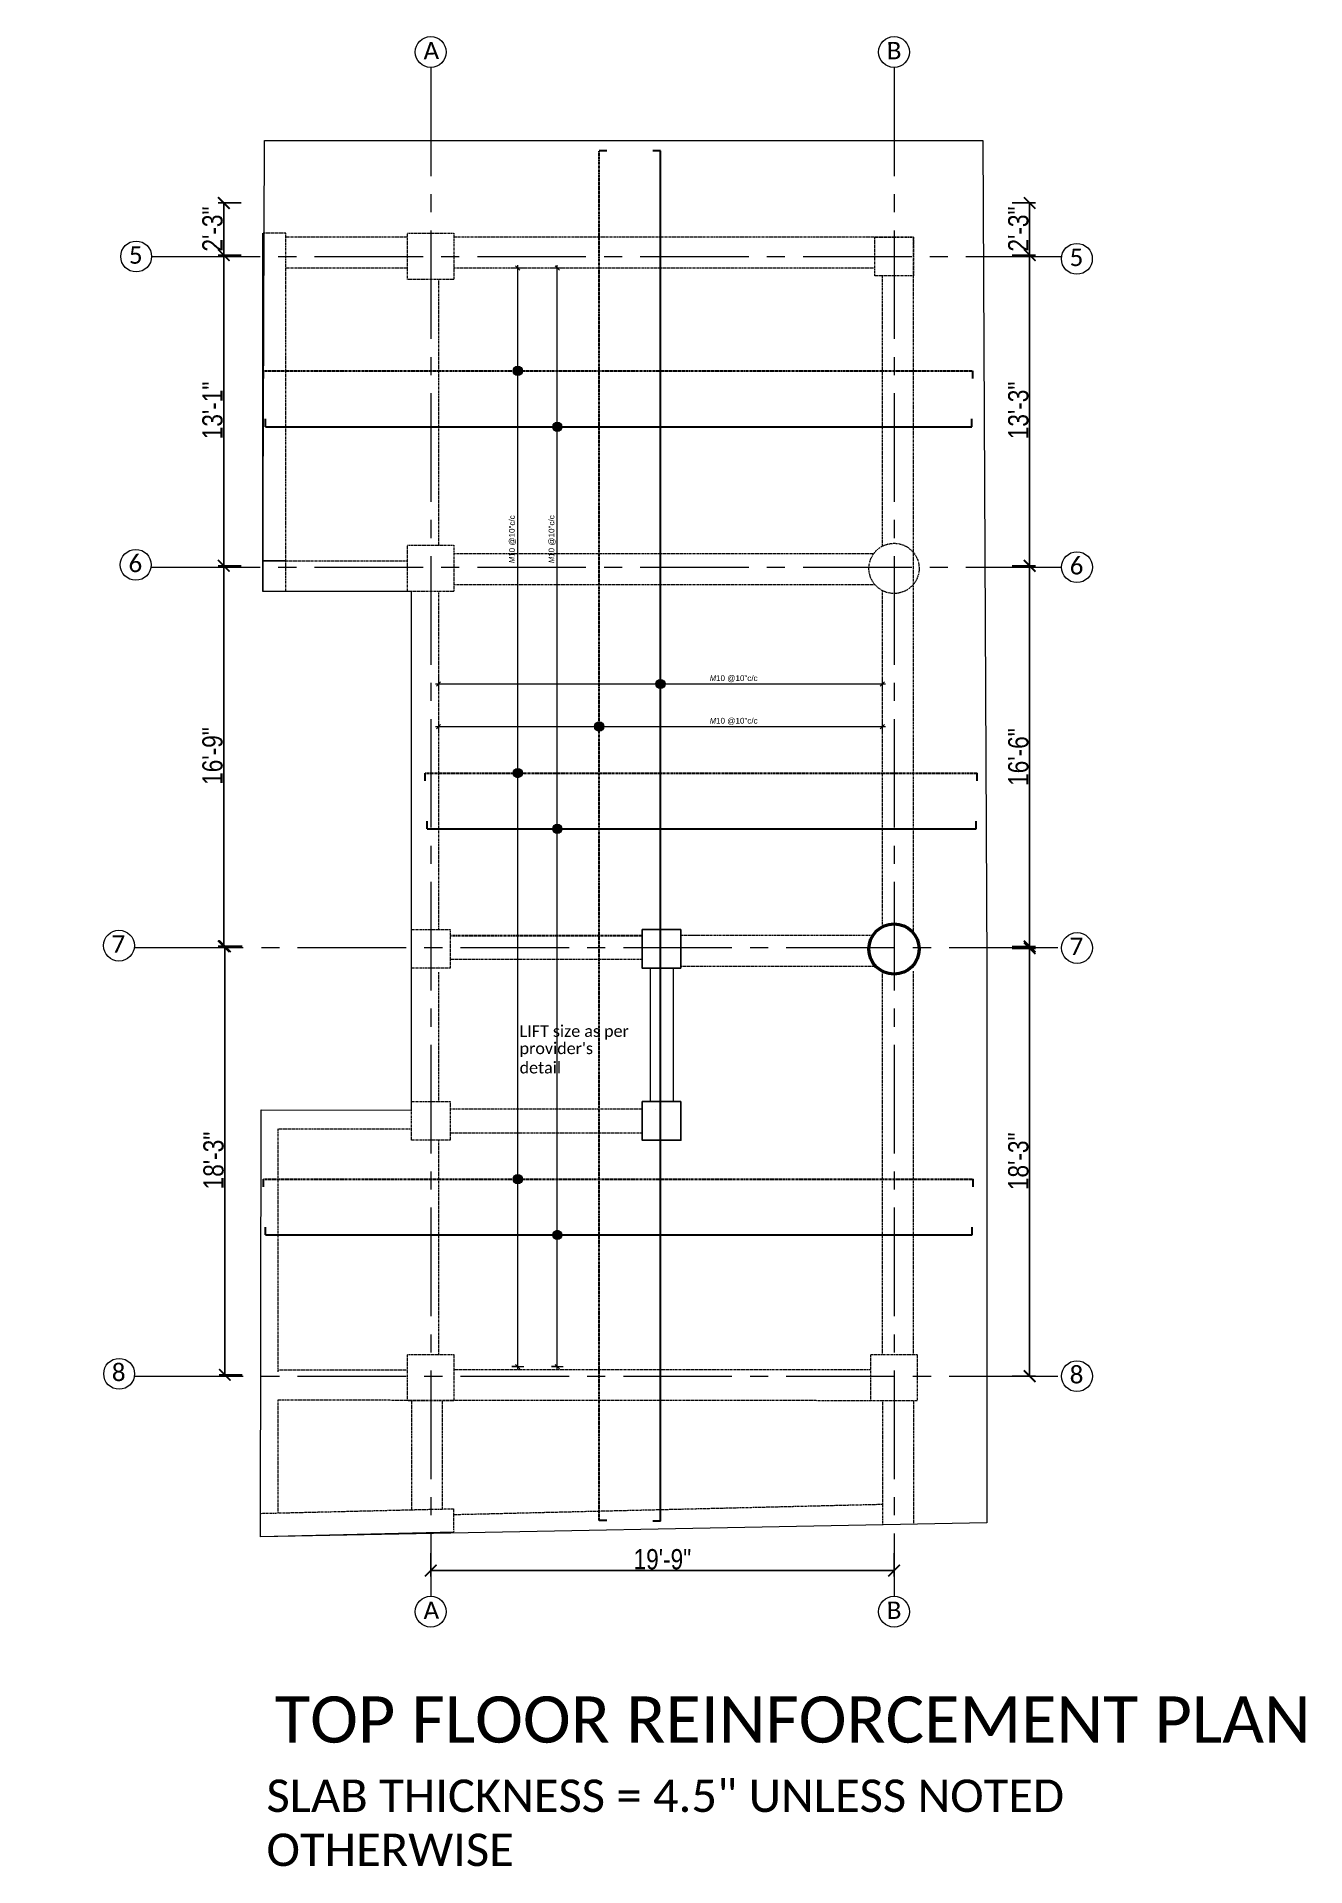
# Model space of a CAD drawing. Header units: inches. Extents: x 0 to 162649, y -36601 to -26324.
# Drawn here: x 159682 to 160339, y -27830 to -26882 of the extents above; entities that cross this region are included whole.
import ezdxf

# ---------------------------------------------------------------- set-up
doc = ezdxf.new("R2010")
doc.units = ezdxf.units.IN
doc.header["$MEASUREMENT"] = 0
doc.linetypes.add('CENTER2', pattern=[1.125, 0.75, -0.125, 0.125, -0.125])
doc.linetypes.add('DASHED', pattern=[0.75, 0.5, -0.25])
for name, color, linetype, lineweight in [('A-COLUMN', 3, 'Continuous', 50), ('dimention', 1, 'Continuous', 13), ('hatch', 252, 'Continuous', 0), ('Line', 31, 'Continuous', 5), ('OL_AR_Center line', 253, 'CENTER2', 13), ('OL_AR_Hatch', 253, 'Continuous', 0), ('OL_AR_SYMBOL', 1, 'Continuous', 5), ('OL_AR_Text', 140, 'Continuous', 5), ('Rein', 3, 'Continuous', 30)]:
    doc.layers.add(name, color=color, linetype=linetype, lineweight=lineweight)
doc.styles.add('1-16 Annotative Text', font='calibri.ttf', dxfattribs={"height": 0.0625})
doc.styles.add('1-8 Annotative Text', font='calibri.ttf', dxfattribs={"height": 0.125})
doc.styles.add('Arial', font='arial.ttf', dxfattribs={"width": 0.8})
doc.styles.add('rmtext', font='romans.shx', dxfattribs={"width": 0.8})
doc.dimstyles.new('Copy of DIM 48', dxfattribs={"dimscale": 48, "dimtxt": 0.0625, "dimasz": 0.046875, "dimexe": 0.0625, "dimexo": 0.015625, "dimgap": 0.015625, "dimtad": 3, "dimdec": 1, "dimzin": 3, "dimdsep": 46, "dimlunit": 4, "dimtxsty": 'rmtext', "dimblk": 'OBLIQUE', "dimcen": 0.09375, "dimdle": 0.03125, "dimclrd": 1, "dimclre": 1, "dimclrt": 2, "dimadec": 0, "dimazin": 0, "dimtfac": 0.75, "dimtdec": 1, "dimtix": 1, "dimtmove": 0, "dimatfit": 3, "dimfxl": 0.0625, "dimfxlon": 1, "dimfrac": 1, "dimtolj": 1, "dimtzin": 0, "dimlwd": -1, "dimlwe": 5, "dimarcsym": 0})
doc.dimstyles.new('Dim_OLA', dxfattribs={"dimscale": 1.5, "dimtxt": 7, "dimasz": 4, "dimexe": 2, "dimexo": 0.5, "dimgap": 0.3, "dimtad": 1, "dimdec": 0, "dimzin": 0, "dimdsep": 46, "dimlunit": 3, "dimtxsty": 'Arial', "dimblk": 'ARCHTICK', "dimcen": 0.05, "dimadec": 0, "dimazin": 0, "dimtfac": 1, "dimtdec": 0, "dimtix": 1, "dimtmove": 2, "dimatfit": 3, "dimldrblk": 'DOT', "dimfxl": 6, "dimfxlon": 1, "dimtolj": 1, "dimtzin": 0, "dimarcsym": 0})

msp = doc.modelspace()

# ---------------------------------------------------------------- texts
at = {"layer": 'dimention', "style": '1-16 Annotative Text'}
for s, p in [('A', (159882.4, -26894.28)), ('B', (160122.4, -26894.28)), ('5', (159729.79, -27000.19)), ('5', (160217.12, -27001.39)), ('6', (159729.58, -27159.92)), ('6', (160217.17, -27161.13)), ('7', (159720.85, -27357.1)), ('7', (160217.17, -27358.31)), ('8', (159720.97, -27578.98)), ('8', (160217.17, -27580.19)), ('A', (159882.4, -27702.19)), ('B', (160122.4, -27702.19))]:
    msp.add_text(s, height=9, rotation=1, dxfattribs=at).set_placement(p)
at = {"layer": 'OL_AR_Text', "char_height": 6, "width": 56.506, "attachment_point": 1, "style": '1-16 Annotative Text'}
for s, insert in [('\\A1;LIFT size as per ', (159932.14, -27394.61)), ("\\A1;provider's detail ", (159932.14, -27403.56))]:
    msp.add_mtext(s, dxfattribs=dict(at, insert=insert))
at = {"layer": 'OL_AR_Text', "attachment_point": 1, "style": '1-8 Annotative Text'}
for s, width, insert, char_height in [('TOP FLOOR REINFORCEMENT PLAN', 583.3693, (159805.4, -27742.25), 24), ('SLAB THICKNESS = 4.5" UNLESS NOTED OTHERWISE', 432.2308, (159801.03, -27785.34), 16.8)]:
    msp.add_mtext_dynamic_manual_height_columns(s, width=width, gutter_width=60, heights=[0], dxfattribs=dict(at, insert=insert, char_height=char_height))

# ---------------------------------------------------------------- blocks, each defined once
blk = doc.blocks.new('_Oblique')
for p, q in [((-0.49, -0.49), (0.49, 0.49)), ((0, -1.37), (0, 1.38))]:
    blk.add_line(p, q)
blk = doc.blocks.new('*D1010')
at = {"layer": 'Defpoints', "color": 0, "transparency": 16777216}
for p in [(159890.12, -27217.82), (160120.12, -27217.82), (160120.12, -27217.82)]:
    blk.add_point(p, dxfattribs=at)
at = {"layer": 'dimention', "color": 1, "transparency": 16777216}
blk.add_line((159888.62, -27217.82), (160121.62, -27217.82), dxfattribs=at)
at = {"layer": 'dimention', "color": 1, "lineweight": 5, "transparency": 16777216}
for p, q in [((159890.12, -27217.82), (159890.12, -27220.82)), ((160120.12, -27217.82), (160120.12, -27214.82))]:
    blk.add_line(p, q, dxfattribs=at)
at = {"layer": 'dimention', "color": 1, "transparency": 16777216, "xscale": 2.25, "yscale": 2.25, "zscale": 2.25, "rotation": 180}
blk.add_blockref('_Oblique', (159890.12, -27217.82), dxfattribs=at)
at = {"layer": 'dimention', "color": 1, "transparency": 16777216, "xscale": 2.25, "yscale": 2.25, "zscale": 2.25}
blk.add_blockref('_Oblique', (160120.12, -27217.82), dxfattribs=at)
at = {"layer": 'dimention', "color": 2, "transparency": 16777216, "insert": (160043.09, -27215.1), "char_height": 3, "attachment_point": 5, "style": 'rmtext'}
blk.add_mtext('\\A1;{\\Fgothici|c0;M\\fArial|b0|i0|c0|p34;\\W1;10 @10"c/c}', dxfattribs=at)
blk = doc.blocks.new('*D1011')
at = {"layer": 'Defpoints', "color": 0, "transparency": 16777216}
for p in [(159951.69, -27002.37), (159951.73, -27002.37), (159952.04, -27571.44)]:
    blk.add_point(p, dxfattribs=at)
at = {"layer": 'dimention', "color": 1, "lineweight": 5, "transparency": 16777216}
for p, q in [((159951.69, -27002.37), (159948.69, -27002.37)), ((159951.69, -27571.44), (159948.69, -27571.44))]:
    blk.add_line(p, q, dxfattribs=at)
at = {"layer": 'dimention', "color": 1, "transparency": 16777216}
blk.add_line((159951.69, -27572.94), (159951.69, -27000.87), dxfattribs=at)
at = {"layer": 'dimention', "color": 1, "transparency": 16777216, "xscale": 2.25, "yscale": 2.25, "zscale": 2.25}
for p, rotation in [((159951.69, -27002.37), 90), ((159951.69, -27571.44), 270)]:
    blk.add_blockref('_Oblique', p, dxfattribs=dict(at, rotation=rotation))
at = {"layer": 'dimention', "color": 2, "transparency": 16777216, "insert": (159948.97, -27142.8), "char_height": 3, "attachment_point": 5, "rotation": 90, "style": 'rmtext'}
blk.add_mtext('\\A1;{\\Fgothici|c0;M\\fArial|b0|i0|c0|p34;\\W1;10 @10"c/c}', dxfattribs=at)
blk = doc.blocks.new('*D1012')
at = {"layer": 'Defpoints', "color": 0, "transparency": 16777216}
for p in [(159890.12, -27239.88), (160120.12, -27239.88), (160120.12, -27239.88)]:
    blk.add_point(p, dxfattribs=at)
at = {"layer": 'dimention', "color": 1, "transparency": 16777216}
blk.add_line((159888.62, -27239.88), (160121.62, -27239.88), dxfattribs=at)
at = {"layer": 'dimention', "color": 1, "lineweight": 5, "transparency": 16777216}
for p, q in [((159890.12, -27239.88), (159890.12, -27242.88)), ((160120.12, -27239.88), (160120.12, -27236.88))]:
    blk.add_line(p, q, dxfattribs=at)
at = {"layer": 'dimention', "color": 1, "transparency": 16777216, "xscale": 2.25, "yscale": 2.25, "zscale": 2.25, "rotation": 180}
blk.add_blockref('_Oblique', (159890.12, -27239.88), dxfattribs=at)
at = {"layer": 'dimention', "color": 1, "transparency": 16777216, "xscale": 2.25, "yscale": 2.25, "zscale": 2.25}
blk.add_blockref('_Oblique', (160120.12, -27239.88), dxfattribs=at)
at = {"layer": 'dimention', "color": 2, "transparency": 16777216, "insert": (160043.09, -27237.16), "char_height": 3, "attachment_point": 5, "style": 'rmtext'}
blk.add_mtext('\\A1;{\\Fgothici|c0;M\\fArial|b0|i0|c0|p34;\\W1;10 @10"c/c}', dxfattribs=at)
blk = doc.blocks.new('*D1013')
at = {"layer": 'Defpoints', "color": 0, "transparency": 16777216}
for p in [(159931.2, -27002.37), (159931.24, -27002.37), (159931.54, -27571.44)]:
    blk.add_point(p, dxfattribs=at)
at = {"layer": 'dimention', "color": 1, "lineweight": 5, "transparency": 16777216}
for p, q in [((159931.2, -27002.37), (159928.2, -27002.37)), ((159931.2, -27571.44), (159928.2, -27571.44))]:
    blk.add_line(p, q, dxfattribs=at)
at = {"layer": 'dimention', "color": 1, "transparency": 16777216}
blk.add_line((159931.2, -27572.94), (159931.2, -27000.87), dxfattribs=at)
at = {"layer": 'dimention', "color": 1, "transparency": 16777216, "xscale": 2.25, "yscale": 2.25, "zscale": 2.25}
for p, rotation in [((159931.2, -27002.37), 90), ((159931.2, -27571.44), 270)]:
    blk.add_blockref('_Oblique', p, dxfattribs=dict(at, rotation=rotation))
at = {"layer": 'dimention', "color": 2, "transparency": 16777216, "insert": (159928.48, -27142.8), "char_height": 3, "attachment_point": 5, "rotation": 90, "style": 'rmtext'}
blk.add_mtext('\\A1;{\\Fgothici|c0;M\\fArial|b0|i0|c0|p34;\\W1;10 @10"c/c}', dxfattribs=at)
blk = doc.blocks.new('_ArchTick')
at = {"color": 0, "linetype": 'ByBlock', "const_width": 0.15}
blk.add_lwpolyline([(-0.5, -0.5), (0.5, 0.5)], dxfattribs=at)
blk = doc.blocks.new('*D1449')
at = {"layer": 'Defpoints', "color": 0, "transparency": 16777216}
for p in [(159886.12, -27588.37), (160126.12, -27588.37), (160126.12, -27677.08)]:
    blk.add_point(p, dxfattribs=at)
at = {"layer": 'OL_AR_Text', "color": 0, "lineweight": -2, "transparency": 16777216}
for p, q in [((159886.12, -27668.08), (159886.12, -27680.08)), ((159886.12, -27677.08), (160126.12, -27677.08)), ((160126.12, -27668.08), (160126.12, -27680.08))]:
    blk.add_line(p, q, dxfattribs=at)
at = {"layer": 'OL_AR_Text', "color": 0, "lineweight": -2, "transparency": 16777216, "xscale": 6, "yscale": 6, "zscale": 6, "rotation": 180}
blk.add_blockref('_ArchTick', (159886.12, -27677.08), dxfattribs=at)
at = {"layer": 'OL_AR_Text', "color": 0, "lineweight": -2, "transparency": 16777216, "xscale": 6, "yscale": 6, "zscale": 6}
blk.add_blockref('_ArchTick', (160126.12, -27677.08), dxfattribs=at)
at = {"layer": 'OL_AR_Text', "color": 0, "transparency": 16777216, "insert": (160006.12, -27671.27), "char_height": 10.5, "attachment_point": 5, "style": 'Arial'}
blk.add_mtext('\\A1;19\'-9"', dxfattribs=at)
blk = doc.blocks.new('_Dot')
at = {"color": 0, "linetype": 'ByBlock', "lineweight": -2}
blk.add_line((-0.5, 0), (-1, 0), dxfattribs=at)
at = {"color": 0, "linetype": 'ByBlock', "const_width": 0.5}
blk.add_lwpolyline([(-0.25, 0, 1), (0.25, 0, 1)], format="xyb", close=True, dxfattribs=at)
blk = doc.blocks.new('*D1450')
at = {"layer": 'Defpoints', "color": 0, "transparency": 16777216}
for p in [(159779.45, -27353.68), (159798.48, -27353.68), (159825.49, -27575.65)]:
    blk.add_point(p, dxfattribs=at)
at = {"layer": 'OL_AR_Text', "color": 0, "lineweight": -2, "transparency": 16777216}
for p, q in [((159788.45, -27353.68), (159776.45, -27353.68)), ((159779.45, -27575.65), (159779.45, -27353.68)), ((159788.45, -27575.65), (159776.45, -27575.65))]:
    blk.add_line(p, q, dxfattribs=at)
at = {"layer": 'OL_AR_Text', "color": 0, "lineweight": -2, "transparency": 16777216, "xscale": 6, "yscale": 6, "zscale": 6}
for p, rotation in [((159779.45, -27353.68), 90), ((159779.45, -27575.65), 270)]:
    blk.add_blockref('_ArchTick', p, dxfattribs=dict(at, rotation=rotation))
at = {"layer": 'OL_AR_Text', "color": 0, "transparency": 16777216, "insert": (159773.63, -27464.67), "char_height": 10.5, "attachment_point": 5, "rotation": 90, "style": 'Arial'}
blk.add_mtext('\\A1;18\'-3"', dxfattribs=at)
blk = doc.blocks.new('*D1451')
at = {"layer": 'Defpoints', "color": 0, "transparency": 16777216}
for p in [(159778.91, -27156.59), (159798.82, -27156.59), (159798.48, -27353.68)]:
    blk.add_point(p, dxfattribs=at)
at = {"layer": 'OL_AR_Text', "color": 0, "lineweight": -2, "transparency": 16777216}
for p, q in [((159787.91, -27156.59), (159775.91, -27156.59)), ((159778.91, -27353.68), (159778.91, -27156.59)), ((159787.91, -27353.68), (159775.91, -27353.68))]:
    blk.add_line(p, q, dxfattribs=at)
at = {"layer": 'OL_AR_Text', "color": 0, "lineweight": -2, "transparency": 16777216, "xscale": 6, "yscale": 6, "zscale": 6}
for p, rotation in [((159778.91, -27156.59), 90), ((159778.91, -27353.68), 270)]:
    blk.add_blockref('_ArchTick', p, dxfattribs=dict(at, rotation=rotation))
at = {"layer": 'OL_AR_Text', "color": 0, "transparency": 16777216, "insert": (159773.1, -27255.14), "char_height": 10.5, "attachment_point": 5, "rotation": 90, "style": 'Arial'}
blk.add_mtext('\\A1;16\'-9"', dxfattribs=at)
blk = doc.blocks.new('*D1452')
at = {"layer": 'Defpoints', "color": 0, "transparency": 16777216}
for p in [(159778.91, -26995.65), (159799.1, -26995.65), (159798.82, -27156.59)]:
    blk.add_point(p, dxfattribs=at)
at = {"layer": 'OL_AR_Text', "color": 0, "lineweight": -2, "transparency": 16777216}
for p, q in [((159787.91, -26995.65), (159775.91, -26995.65)), ((159778.91, -27156.59), (159778.91, -26995.65)), ((159787.91, -27156.59), (159775.91, -27156.59))]:
    blk.add_line(p, q, dxfattribs=at)
at = {"layer": 'OL_AR_Text', "color": 0, "lineweight": -2, "transparency": 16777216, "xscale": 6, "yscale": 6, "zscale": 6}
for p, rotation in [((159778.91, -26995.65), 90), ((159778.91, -27156.59), 270)]:
    blk.add_blockref('_ArchTick', p, dxfattribs=dict(at, rotation=rotation))
at = {"layer": 'OL_AR_Text', "color": 0, "transparency": 16777216, "insert": (159773.09, -27076.12), "char_height": 10.5, "attachment_point": 5, "rotation": 90, "style": 'Arial'}
blk.add_mtext('\\A1;13\'-1"', dxfattribs=at)
blk = doc.blocks.new('*D1453')
at = {"layer": 'Defpoints', "color": 0, "transparency": 16777216}
for p in [(159778.91, -26968.65), (159799.15, -26968.65), (159874.12, -26995.65)]:
    blk.add_point(p, dxfattribs=at)
at = {"layer": 'OL_AR_Text', "color": 0, "lineweight": -2, "transparency": 16777216}
for p, q in [((159787.91, -26968.65), (159775.91, -26968.65)), ((159778.91, -26995.65), (159778.91, -26968.65)), ((159787.91, -26995.65), (159775.91, -26995.65))]:
    blk.add_line(p, q, dxfattribs=at)
at = {"layer": 'OL_AR_Text', "color": 0, "lineweight": -2, "transparency": 16777216, "xscale": 6, "yscale": 6, "zscale": 6}
for p, rotation in [((159778.91, -26968.65), 90), ((159778.91, -26995.65), 270)]:
    blk.add_blockref('_ArchTick', p, dxfattribs=dict(at, rotation=rotation))
at = {"layer": 'OL_AR_Text', "color": 0, "transparency": 16777216, "insert": (159773.09, -26982.15), "char_height": 10.5, "attachment_point": 5, "rotation": 90, "style": 'Arial'}
blk.add_mtext('\\A1;2\'-3"', dxfattribs=at)
blk = doc.blocks.new('*D1454')
at = {"layer": 'Defpoints', "color": 0, "transparency": 16777216}
for p in [(160006.56, -27353.77), (160196.38, -27353.77), (159681.93, -27576.37)]:
    blk.add_point(p, dxfattribs=at)
at = {"layer": 'OL_AR_Text', "color": 0, "lineweight": -2, "transparency": 16777216}
for p, q in [((160187.38, -27353.77), (160199.38, -27353.77)), ((160196.38, -27576.37), (160196.38, -27353.77)), ((160187.38, -27576.37), (160199.38, -27576.37))]:
    blk.add_line(p, q, dxfattribs=at)
at = {"layer": 'OL_AR_Text', "color": 0, "lineweight": -2, "transparency": 16777216, "xscale": 6, "yscale": 6, "zscale": 6}
for p, rotation in [((160196.38, -27353.77), 90), ((160196.38, -27576.37), 270)]:
    blk.add_blockref('_ArchTick', p, dxfattribs=dict(at, rotation=rotation))
at = {"layer": 'OL_AR_Text', "color": 0, "transparency": 16777216, "insert": (160190.56, -27465.07), "char_height": 10.5, "attachment_point": 5, "rotation": 90, "style": 'Arial'}
blk.add_mtext('\\A1;18\'-3"', dxfattribs=at)
blk = doc.blocks.new('*D1455')
at = {"layer": 'Defpoints', "color": 0, "transparency": 16777216}
for p in [(159896.99, -26968.65), (160196.38, -26968.65), (160004.56, -26995.65)]:
    blk.add_point(p, dxfattribs=at)
at = {"layer": 'OL_AR_Text', "color": 0, "lineweight": -2, "transparency": 16777216}
for p, q in [((160187.38, -26968.65), (160199.38, -26968.65)), ((160196.38, -26995.65), (160196.38, -26968.65)), ((160187.38, -26995.65), (160199.38, -26995.65))]:
    blk.add_line(p, q, dxfattribs=at)
at = {"layer": 'OL_AR_Text', "color": 0, "lineweight": -2, "transparency": 16777216, "xscale": 6, "yscale": 6, "zscale": 6}
for p, rotation in [((160196.38, -26968.65), 90), ((160196.38, -26995.65), 270)]:
    blk.add_blockref('_ArchTick', p, dxfattribs=dict(at, rotation=rotation))
at = {"layer": 'OL_AR_Text', "color": 0, "transparency": 16777216, "insert": (160190.56, -26982.15), "char_height": 10.5, "width": 22.4726, "attachment_point": 5, "rotation": 90, "style": 'Arial'}
blk.add_mtext('\\A1;2\'-3"', dxfattribs=at)
blk = doc.blocks.new('*D1447')
at = {"layer": 'Defpoints', "color": 0, "transparency": 16777216}
for p in [(160004.56, -27156.59), (160196.38, -27156.59), (160006.56, -27354.77)]:
    blk.add_point(p, dxfattribs=at)
at = {"layer": 'OL_AR_Text', "color": 0, "lineweight": -2, "transparency": 16777216}
for p, q in [((160187.38, -27156.59), (160199.38, -27156.59)), ((160196.38, -27354.77), (160196.38, -27156.59)), ((160187.38, -27354.77), (160199.38, -27354.77))]:
    blk.add_line(p, q, dxfattribs=at)
at = {"layer": 'OL_AR_Text', "color": 0, "lineweight": -2, "transparency": 16777216, "xscale": 6, "yscale": 6, "zscale": 6}
for p, rotation in [((160196.38, -27156.59), 90), ((160196.38, -27354.77), 270)]:
    blk.add_blockref('_ArchTick', p, dxfattribs=dict(at, rotation=rotation))
at = {"layer": 'OL_AR_Text', "color": 0, "transparency": 16777216, "insert": (160190.56, -27255.68), "char_height": 10.5, "attachment_point": 5, "rotation": 90, "style": 'Arial'}
blk.add_mtext('\\A1;16\'-6"', dxfattribs=at)
blk = doc.blocks.new('*D1448')
at = {"layer": 'Defpoints', "color": 0, "transparency": 16777216}
for p in [(160006.56, -26995.65), (160196.38, -26995.65), (160004.56, -27156.59)]:
    blk.add_point(p, dxfattribs=at)
at = {"layer": 'OL_AR_Text', "color": 0, "lineweight": -2, "transparency": 16777216}
for p, q in [((160187.38, -26995.65), (160199.38, -26995.65)), ((160196.38, -27156.59), (160196.38, -26995.65)), ((160187.38, -27156.59), (160199.38, -27156.59))]:
    blk.add_line(p, q, dxfattribs=at)
at = {"layer": 'OL_AR_Text', "color": 0, "lineweight": -2, "transparency": 16777216, "xscale": 6, "yscale": 6, "zscale": 6}
for p, rotation in [((160196.38, -26995.65), 90), ((160196.38, -27156.59), 270)]:
    blk.add_blockref('_ArchTick', p, dxfattribs=dict(at, rotation=rotation))
at = {"layer": 'OL_AR_Text', "color": 0, "transparency": 16777216, "insert": (160190.56, -27076.12), "char_height": 10.5, "attachment_point": 5, "rotation": 90, "style": 'Arial'}
blk.add_mtext('\\A1;13\'-3"', dxfattribs=at)

# ---------------------------------------------------------------- dimensions: what is measured, and where the dimension line sits
at = {"layer": 'dimention'}
for base, p1, p2, picture, middle in [((159931.2, -27002.37), (159931.54, -27571.44), (159931.24, -27002.37), '*D1013', (159931.2, -27142.8)), ((159951.69, -27002.37), (159952.04, -27571.44), (159951.73, -27002.37), '*D1011', (159951.69, -27142.8))]:
    dim = msp.add_linear_dim(base=base, p1=p1, p2=p2, angle=90, text='{\\Fgothici|c0;M\\fArial|b0|i0|c0|p34;\\W1;10 @10"c/c}', dimstyle='Copy of DIM 48', dxfattribs=at)
    dim.commit()
    dim.dimension.update_dxf_attribs({"geometry": picture, "text_midpoint": middle, "dimtype": 160})
for base, p1, p2, picture, middle in [((160120.12, -27217.82), (159890.12, -27217.82), (160120.12, -27217.82), '*D1010', (160043.09, -27217.82)), ((160120.12, -27239.88), (159890.12, -27239.88), (160120.12, -27239.88), '*D1012', (160043.09, -27239.88))]:
    dim = msp.add_linear_dim(base=base, p1=p1, p2=p2, text='{\\Fgothici|c0;M\\fArial|b0|i0|c0|p34;\\W1;10 @10"c/c}', dimstyle='Copy of DIM 48', dxfattribs=at)
    dim.commit()
    dim.dimension.update_dxf_attribs({"geometry": picture, "text_midpoint": middle, "dimtype": 160})
at = {"layer": 'OL_AR_Text'}
for base, p1, p2, picture, middle in [((159778.91, -26968.65), (159874.12, -26995.65), (159799.15, -26968.65), '*D1453', (159773.09, -26982.15)), ((160196.38, -26968.65), (160004.56, -26995.65), (159896.99, -26968.65), '*D1455', (160190.56, -26982.15)), ((160196.38, -27156.59), (160006.56, -27354.77), (160004.56, -27156.59), '*D1447', (160190.56, -27255.68))]:
    dim = msp.add_linear_dim(base=base, p1=p1, p2=p2, angle=90, dimstyle='Dim_OLA', dxfattribs=at)
    dim.commit()
    dim.dimension.update_dxf_attribs({"geometry": picture, "text_midpoint": middle})
for base, p1, p2, text, picture, middle in [((159778.91, -26995.65), (159798.82, -27156.59), (159799.1, -26995.65), '13\'-1"', '*D1452', (159773.09, -27076.12)), ((160196.38, -26995.65), (160004.56, -27156.59), (160006.56, -26995.65), '13\'-3"', '*D1448', (160190.56, -27076.12)), ((159778.91, -27156.59), (159798.48, -27353.68), (159798.82, -27156.59), '16\'-9"', '*D1451', (159773.1, -27255.14)), ((160196.38, -27353.77), (159681.93, -27576.37), (160006.56, -27353.77), '18\'-3"', '*D1454', (160190.56, -27465.07)), ((159779.45, -27353.68), (159825.49, -27575.65), (159798.48, -27353.68), '18\'-3"', '*D1450', (159773.63, -27464.67))]:
    dim = msp.add_linear_dim(base=base, p1=p1, p2=p2, angle=90, text=text, dimstyle='Dim_OLA', dxfattribs=at)
    dim.commit()
    dim.dimension.update_dxf_attribs({"geometry": picture, "text_midpoint": middle})
dim = msp.add_linear_dim(base=(160126.12, -27677.08), p1=(159886.12, -27588.37), p2=(160126.12, -27588.37), text='19\'-9"', dimstyle='Dim_OLA', dxfattribs=at)
dim.commit()
dim.dimension.update_dxf_attribs({"geometry": '*D1449', "text_midpoint": (160006.12, -27671.27)})

# ---------------------------------------------------------------- hatches: boundary and pattern name
at = {"layer": 'dimention'}
h = msp.add_hatch(color=256, dxfattribs=at)
h.dxf.hatch_style = 1
h.paths.add_polyline_path([(159931.2, -27053.24, 0.414214), (159928.79, -27055.66, 0.414214), (159931.2, -27058.07)])
h.paths.add_polyline_path([(159933.62, -27055.66, 0.414214), (159931.2, -27053.24), (159931.2, -27058.07, 0.414214)])
h = msp.add_hatch(color=256, dxfattribs=at)
h.dxf.hatch_style = 1
h.paths.add_polyline_path([(159951.69, -27082.15, 0.414214), (159949.28, -27084.56, 0.414214), (159951.69, -27086.97)])
h.paths.add_polyline_path([(159954.11, -27084.56, 0.414214), (159951.69, -27082.15), (159951.69, -27086.97, 0.414214)])
h = msp.add_hatch(color=256, dxfattribs=at)
h.dxf.hatch_style = 1
h.paths.add_polyline_path([(160005.12, -27215.41, 0.414214), (160002.71, -27217.82, 0.414214), (160005.12, -27220.23)])
h.paths.add_polyline_path([(160007.54, -27217.82, 0.414214), (160005.12, -27215.41), (160005.12, -27220.23, 0.414214)])
h = msp.add_hatch(color=256, dxfattribs=at)
h.dxf.hatch_style = 1
h.paths.add_polyline_path([(159973.42, -27237.46, 0.414214), (159971, -27239.88, 0.414214), (159973.42, -27242.29)])
h.paths.add_polyline_path([(159975.83, -27239.88, 0.414214), (159973.42, -27237.46), (159973.42, -27242.29, 0.414214)])
h = msp.add_hatch(color=256, dxfattribs=at)
h.dxf.hatch_style = 1
h.paths.add_polyline_path([(159931.2, -27261.54, 0.414214), (159928.79, -27263.95, 0.414214), (159931.2, -27266.36)])
h.paths.add_polyline_path([(159933.62, -27263.95, 0.414214), (159931.2, -27261.54), (159931.2, -27266.36, 0.414214)])
h = msp.add_hatch(color=256, dxfattribs=at)
h.dxf.hatch_style = 1
h.paths.add_polyline_path([(159951.69, -27290.44, 0.414214), (159949.28, -27292.85, 0.414214), (159951.69, -27295.27)])
h.paths.add_polyline_path([(159954.11, -27292.85, 0.414214), (159951.69, -27290.44), (159951.69, -27295.27, 0.414214)])
h = msp.add_hatch(color=256, dxfattribs=at)
h.dxf.hatch_style = 1
h.paths.add_polyline_path([(159931.2, -27471.92, 0.414214), (159928.79, -27474.33, 0.414214), (159931.2, -27476.75)])
h.paths.add_polyline_path([(159933.62, -27474.33, 0.414214), (159931.2, -27471.92), (159931.2, -27476.75, 0.414214)])
h = msp.add_hatch(color=256, dxfattribs=at)
h.dxf.hatch_style = 1
h.paths.add_polyline_path([(159951.69, -27500.82, 0.414214), (159949.28, -27503.24, 0.414214), (159951.69, -27505.65)])
h.paths.add_polyline_path([(159954.11, -27503.24, 0.414214), (159951.69, -27500.82), (159951.69, -27505.65, 0.414214)])

# ---------------------------------------------------------------- linework, layer by layer
for p, q in [((159799.05, -26984.37), (159799.05, -27169.94)), ((159799.05, -27153.94), (159811.05, -27153.94))]:
    msp.add_line(p, q)
for points in [[(160015.71, -27365.03), (159995.71, -27365.03), (159995.71, -27345.03), (160015.71, -27345.03)], [(160015.71, -27345.03), (160015.71, -27365.03)], [(160015.71, -27434.17), (160015.71, -27454.17), (159995.71, -27454.17), (159995.71, -27434.17), (160015.71, -27434.17)]]:
    msp.add_lwpolyline(points)
at = {"layer": 'A-COLUMN'}
msp.add_circle((160126.12, -27355.12), 13, dxfattribs=at)
at = {"layer": 'dimention'}
for p, q in [((159999.71, -27365.03), (159999.71, -27434.17)), ((160011.71, -27365.03), (160011.71, -27434.17))]:
    msp.add_line(p, q, dxfattribs=at)
for centre, radius in [((159886.12, -26890.46), 8), ((160126.12, -26890.46), 8), ((159733.51, -26996.37), 8), ((160220.84, -26997.58), 8), ((159931.2, -27055.66), 2.41), ((159951.69, -27084.56), 2.41), ((159733.3, -27156.1), 8), ((160220.89, -27157.31), 8), ((160005.12, -27217.82), 2.41), ((159973.42, -27239.88), 2.41), ((159931.2, -27263.95), 2.41), ((159951.69, -27292.85), 2.41), ((159724.61, -27353.35), 8), ((160220.93, -27354.56), 8), ((159931.2, -27474.33), 2.41), ((159951.69, -27503.24), 2.41), ((159724.69, -27575.16), 8), ((160220.89, -27576.37), 8), ((159886.12, -27698.37), 8), ((160126.12, -27698.37), 8)]:
    msp.add_circle(centre, radius, dxfattribs=at)
at = {"layer": 'hatch'}
for p, q in [((159797.95, -27659.46), (159898.12, -27657.05)), ((159806.95, -27659.24), (159806.95, -27659.42))]:
    msp.add_line(p, q, dxfattribs=at)
at = {"layer": 'Line'}
msp.add_lwpolyline([(160174.12, -27364.12), (160174.12, -27652.3), (159797.94, -27659.59), (159798.31, -27438.4), (159876.12, -27438.53), (159876.12, -27169.94), (159799.05, -27169.94), (159800.05, -26936.37), (160172.12, -26936.37), (160174.12, -27364.12)], dxfattribs=at)
at = {"layer": 'OL_AR_Center line', "ltscale": 75}
for p, q in [((159886.12, -26898.46), (159886.12, -27690.72)), ((160126.12, -26898.46), (160126.12, -27690.37)), ((159741.51, -26996.37), (160212.94, -26996.37)), ((159741.51, -27157.31), (160212.89, -27157.31)), ((159732.78, -27354.4), (160212.93, -27354.4)), ((159732.78, -27576.37), (160212.89, -27576.37))]:
    msp.add_line(p, q, dxfattribs=at)
at = {"layer": 'OL_AR_Hatch', "lineweight": 40}
msp.add_lwpolyline([(160002.71, -27438.03), (160002.71, -27438.03)], close=True, dxfattribs=at)
at = {"layer": 'OL_AR_SYMBOL', "linetype": 'DASHED'}
for p, q in [((159811.05, -26984.37), (159799.05, -26984.37)), ((159811.05, -27169.94), (159811.05, -26984.37)), ((159874.12, -27002.37), (159811.05, -27002.37)), ((159811.05, -27153.94), (159874.12, -27153.94)), ((159898.12, -27150.31), (160115.6, -27150.31)), ((159898.12, -27166.31), (160116.18, -27166.31)), ((159876.12, -27448.4), (159806.95, -27448.4)), ((160114.12, -27573.09), (159898.12, -27573.09)), ((160114.12, -27589.09), (159806.95, -27588.85)), ((159806.95, -27588.85), (159806.95, -27647.24)), ((159876.12, -27589.09), (159876.12, -27645.85)), ((159892.12, -27589.09), (159892.12, -27645.5)), ((159797.66, -27647.46), (159897.83, -27645.05)), ((159897.83, -27645.05), (159898, -27657.05)), ((159897.87, -27648.05), (160120.12, -27642.69)), ((159797.74, -27650.46), (159797.95, -27650.46))]:
    msp.add_line(p, q, dxfattribs=at)
for points in [[(159898.12, -26984.37), (159898.12, -27008.37), (159874.12, -27008.37), (159874.12, -26984.37), (159898.12, -26984.37)], [(159874.12, -26986.37), (159811.05, -26986.37)], [(160136.12, -27346.82), (160136.12, -26986.37), (159898.12, -26986.37)], [(160136.12, -26986.37), (160136.12, -27006.37), (160116.12, -27006.37), (160116.12, -26986.37), (160136.12, -26986.37)], [(160116.12, -27002.37), (159898.12, -27002.37)], [(159890.12, -27008.37), (159890.12, -27145.94)], [(160120.12, -27146.41), (160120.12, -27006.37)], [(159898.12, -27145.94), (159898.12, -27169.94), (159874.12, -27169.94), (159874.12, -27145.94), (159898.12, -27145.94)], [(159890.12, -27169.94), (159890.12, -27345.03)], [(160120.12, -27343.59), (160120.12, -27169.47)], [(159896.12, -27345.03), (159896.12, -27365.03), (159876.12, -27365.03), (159876.12, -27345.03), (159896.12, -27345.03)], [(159995.71, -27348.12), (159896.12, -27348.12)], [(159995.71, -27348.4), (159896.12, -27348.4)], [(159995.71, -27348.12), (159898.12, -27348.12)], [(160115.17, -27348.12), (160015.71, -27348.12)], [(160023.71, -27348.12), (160015.71, -27348.12)], [(159890.12, -27364.12), (159890.12, -27364.12)], [(159896.12, -27360.4), (159995.71, -27360.4)], [(160116.73, -27364.11), (160015.71, -27364.12)], [(159890.12, -27367.12), (159890.12, -27434.17)], [(160120.12, -27565.09), (160120.12, -27366.66)], [(160136.12, -27565.09), (160136.12, -27366.66)], [(159896.12, -27434.17), (159896.12, -27454.17), (159876.12, -27454.17), (159876.12, -27434.17), (159896.12, -27434.17)], [(159995.71, -27438.03), (159896.12, -27438.03)], [(159806.95, -27448.4), (159806.95, -27574.09)], [(159890.12, -27454.17), (159890.12, -27565.09)], [(159896.12, -27450.31), (159896.12, -27450.31), (159995.71, -27450.31)], [(159806.95, -27573.09), (159874.12, -27573.09)], [(159898.12, -27565.09), (159898.12, -27589.09), (159874.12, -27589.09), (159874.12, -27565.09), (159898.12, -27565.09)], [(160138.12, -27565.09), (160138.12, -27589.09), (160114.12, -27589.09), (160114.12, -27565.09), (160138.12, -27565.09)], [(160120.12, -27588.88), (160120.12, -27653.35)], [(160136.12, -27589.09), (160136.12, -27653.04)], [(159891.12, -27692.35), (159891.12, -27692.39)], [(159889.12, -27701.39), (159889.12, -27701.65)]]:
    msp.add_lwpolyline(points, dxfattribs=at)
msp.add_circle((160126.12, -27157.94), 13, dxfattribs=at)
at = {"layer": 'Rein', "linetype": 'DASHED'}
for p, q in [((159973.42, -27651.14), (159973.42, -26941.63)), ((159799.41, -27055.66), (160166.93, -27055.66)), ((159883.15, -27263.95), (160169.14, -27263.95)), ((159799.41, -27474.33), (160167.16, -27474.33))]:
    msp.add_line(p, q, dxfattribs=at)
at = {"layer": 'Rein'}
for p, q in [((159977.42, -26941.63), (159973.42, -26941.63)), ((160005.12, -26941.63), (160001.12, -26941.63)), ((160005.12, -27651.47), (160005.12, -26941.63)), ((159799.41, -27059.66), (159799.41, -27055.66)), ((160166.93, -27059.66), (160166.93, -27055.66)), ((159800.52, -27084.53), (159800.52, -27080.53)), ((159800.52, -27084.53), (160166.43, -27084.53)), ((160166.43, -27084.53), (160166.43, -27080.53)), ((159883.15, -27267.95), (159883.15, -27263.95)), ((160169.14, -27267.95), (160169.14, -27263.95)), ((159884.26, -27292.82), (159884.26, -27288.82)), ((160168.64, -27292.82), (160168.64, -27288.82)), ((159884.26, -27292.82), (160168.64, -27292.82)), ((159799.41, -27478.33), (159799.41, -27474.33)), ((160167.16, -27478.33), (160167.16, -27474.33)), ((159800.52, -27503.21), (159800.52, -27499.21)), ((159800.52, -27503.21), (160166.66, -27503.21)), ((160166.66, -27503.21), (160166.66, -27499.21)), ((159977.42, -27651.14), (159973.42, -27651.14)), ((160005.12, -27651.47), (160001.12, -27651.47))]:
    msp.add_line(p, q, dxfattribs=at)

msp.set_redraw_order([(e.dxf.handle, doc.entitydb.next_handle()) for e in msp.query("TEXT MTEXT ATTDEF DIMENSION ARC_DIMENSION")])  # texts and dimensions are drawn at this point

doc.saveas('drawing.dxf')
